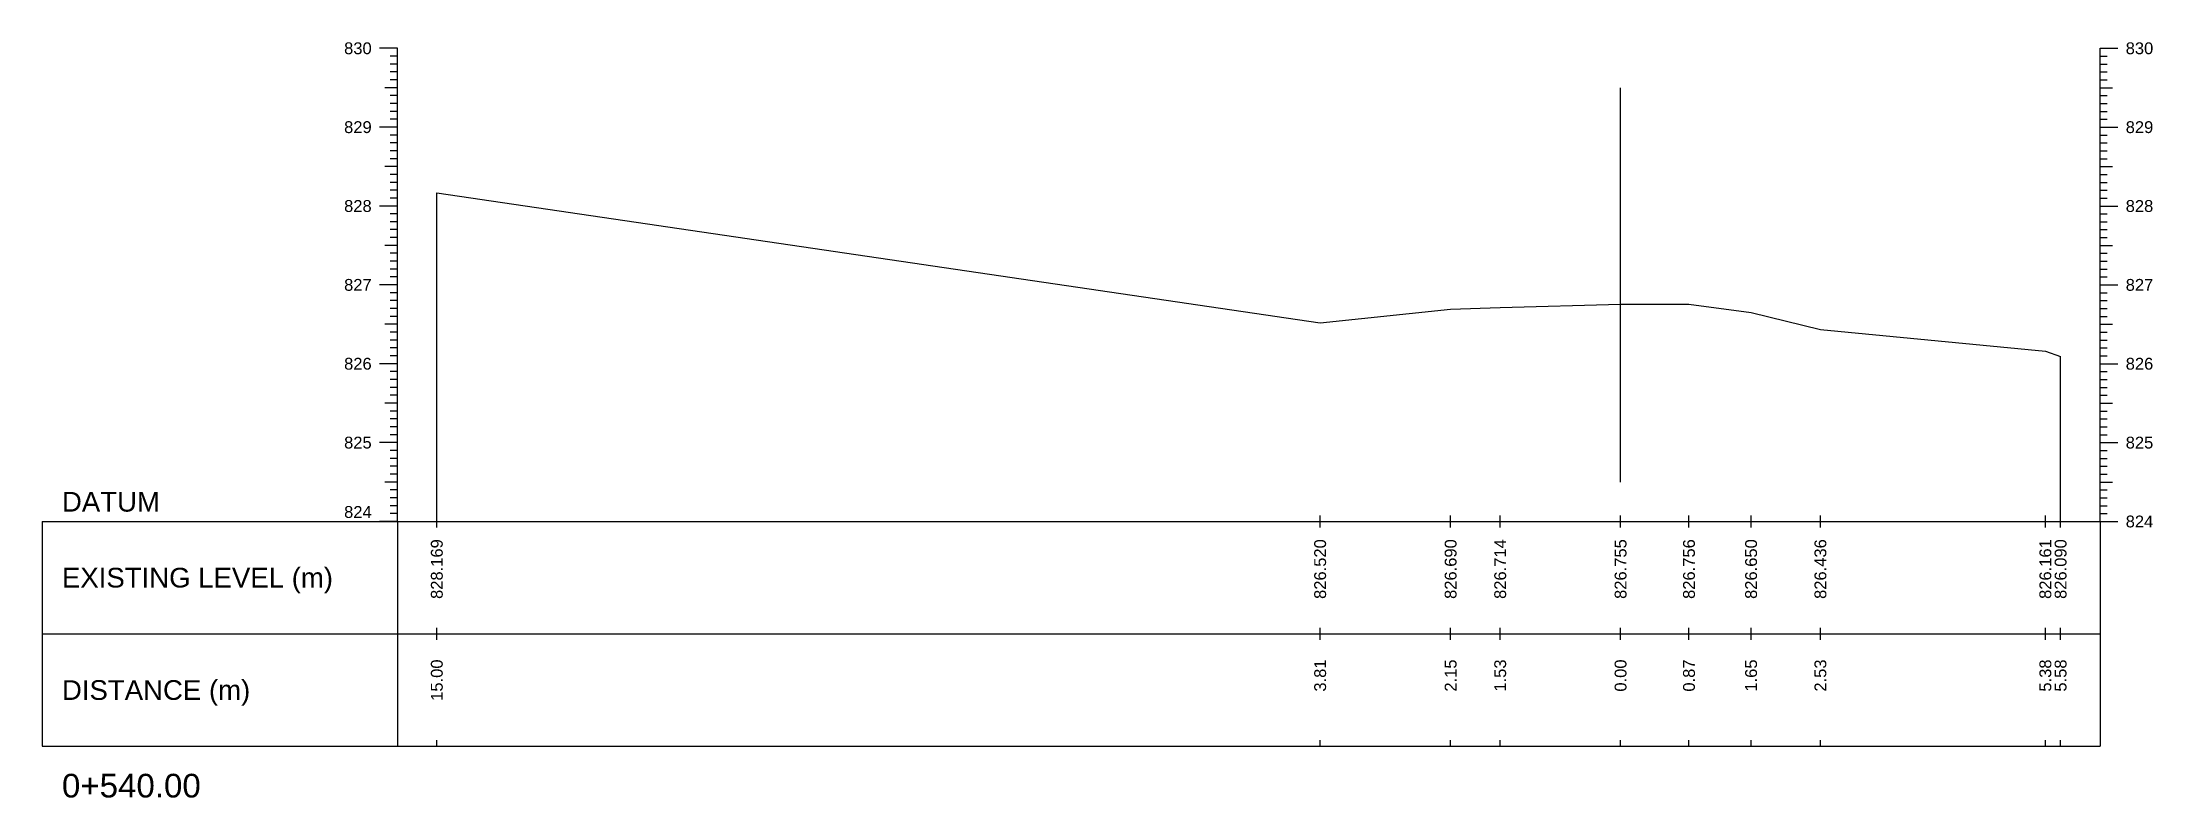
# Model space of a CAD drawing. Header units: millimetres. Extents: x 2757 to 35141, y 547 to 28513.
# Drawn here: x 32929.4 to 33196.8, y 26250.7 to 26346.6 of the extents above; entities that cross this region are included whole.
import ezdxf
from ezdxf.enums import TextEntityAlignment as Align

# ---------------------------------------------------------------- set-up
doc = ezdxf.new("R2010")
doc.units = ezdxf.units.MM
for name, color, linetype in [('CL', 4, 'Continuous'), ('CS_Drawing', 7, 'Continuous'), ('GL', 3, 'Continuous')]:
    doc.layers.add(name, color=color, linetype=linetype)
doc.styles.get("Standard").update_dxf_attribs({"font": 'arial.ttf'})

msp = doc.modelspace()

# ---------------------------------------------------------------- texts
at = {"layer": 'CS_Drawing'}
for s, p in [('830', (32971.10008, 26345.79126)), ('829', (32971.10008, 26335.79126)), ('828', (32971.10008, 26325.79126)), ('827', (32971.10008, 26315.79126)), ('826', (32971.10008, 26305.79126)), ('825', (32971.10008, 26295.79126))]:
    msp.add_text(s, height=1.5, dxfattribs=at).set_placement(p, align=Align.MIDDLE_RIGHT)
for s, height, p in [('830', 1.5, (33193.35764, 26345.79126)), ('829', 1.5, (33193.35764, 26335.79126)), ('828', 1.5, (33193.35764, 26325.79126)), ('827', 1.5, (33193.35764, 26315.79126)), ('826', 1.5, (33193.35764, 26305.79126)), ('825', 1.5, (33193.35764, 26295.79126)), ('DATUM', 2.5, (32931.85008, 26288.29126)), ('824', 1.5, (33193.35764, 26285.79126)), ('824', 1.5, (33193.35764, 26285.79126)), ('EXISTING LEVEL (m)', 2.5, (32931.85008, 26278.66626)), ('DISTANCE (m)', 2.5, (32931.85008, 26264.41626)), ('0+540.00', 3, (32931.85008, 26252.29126))]:
    msp.add_text(s, height=height, dxfattribs=at).set_placement(p, align=Align.MIDDLE_LEFT)
msp.add_text('824', height=1.5, dxfattribs=at).set_placement((32971.10008, 26286.24126), align=Align.RIGHT)
for s, p in [('828.169', (32979.35008, 26283.54126)), ('826.520', (33091.281, 26283.54126)), ('826.690', (33107.8149, 26283.54126)), ('826.714', (33114.09807, 26283.54126)), ('826.755', (33129.35008, 26283.54126)), ('826.756', (33138.01976, 26283.54126)), ('826.650', (33145.88737, 26283.54126)), ('826.436', (33154.67264, 26283.54126)), ('826.161', (33183.17757, 26283.54126)), ('826.090', (33185.10764, 26283.54126)), ('15.00', (32979.35008, 26268.29126)), ('3.81', (33091.281, 26268.29126)), ('2.15', (33107.8149, 26268.29126)), ('1.53', (33114.09807, 26268.29126)), ('0.00', (33129.35008, 26268.29126)), ('0.87', (33138.01976, 26268.29126)), ('1.65', (33145.88737, 26268.29126)), ('2.53', (33154.67264, 26268.29126)), ('5.38', (33183.17757, 26268.29126)), ('5.58', (33185.10764, 26268.29126))]:
    msp.add_text(s, height=1.5, rotation=90, dxfattribs=at).set_placement(p, align=Align.MIDDLE_RIGHT)

# ---------------------------------------------------------------- linework, layer by layer
at = {"layer": 'CL', "ltscale": 10}
msp.add_line((33129.35008, 26290.79126), (33129.35008, 26340.79126), dxfattribs=at)
at = {"layer": 'CS_Drawing'}
for p, q in [((32974.35008, 26345.79126), (32972.10008, 26345.79126)), ((32974.35008, 26345.79126), (32972.77508, 26345.79126)), ((32974.35008, 26345.79126), (32973.45008, 26345.79126)), ((32974.35008, 26285.79126), (32974.35008, 26345.79126)), ((33190.10764, 26345.79126), (33192.35764, 26345.79126)), ((33190.10764, 26345.79126), (33191.68264, 26345.79126)), ((33190.10764, 26345.79126), (33191.00764, 26345.79126)), ((33190.10764, 26285.79126), (33190.10764, 26345.79126)), ((32974.35008, 26344.79126), (32973.45008, 26344.79126)), ((32974.35008, 26343.79126), (32973.45008, 26343.79126)), ((33190.10764, 26344.79126), (33191.00764, 26344.79126)), ((33190.10764, 26343.79126), (33191.00764, 26343.79126)), ((32974.35008, 26340.79126), (32972.77508, 26340.79126)), ((32974.35008, 26342.79126), (32973.45008, 26342.79126)), ((32974.35008, 26341.79126), (32973.45008, 26341.79126)), ((32974.35008, 26340.79126), (32973.45008, 26340.79126)), ((33190.10764, 26342.79126), (33191.00764, 26342.79126)), ((33190.10764, 26341.79126), (33191.00764, 26341.79126)), ((33190.10764, 26340.79126), (33191.68264, 26340.79126)), ((33190.10764, 26340.79126), (33191.00764, 26340.79126)), ((32974.35008, 26339.79126), (32973.45008, 26339.79126)), ((32974.35008, 26338.79126), (32973.45008, 26338.79126)), ((32974.35008, 26337.79126), (32973.45008, 26337.79126)), ((33190.10764, 26339.79126), (33191.00764, 26339.79126)), ((33190.10764, 26338.79126), (33191.00764, 26338.79126)), ((33190.10764, 26337.79126), (33191.00764, 26337.79126)), ((32974.35008, 26335.79126), (32972.10008, 26335.79126)), ((32974.35008, 26335.79126), (32972.77508, 26335.79126)), ((32974.35008, 26336.79126), (32973.45008, 26336.79126)), ((32974.35008, 26335.79126), (32973.45008, 26335.79126)), ((33190.10764, 26336.79126), (33191.00764, 26336.79126)), ((33190.10764, 26335.79126), (33192.35764, 26335.79126)), ((33190.10764, 26335.79126), (33191.68264, 26335.79126)), ((33190.10764, 26335.79126), (33191.00764, 26335.79126)), ((32974.35008, 26334.79126), (32973.45008, 26334.79126)), ((32974.35008, 26333.79126), (32973.45008, 26333.79126)), ((32974.35008, 26332.79126), (32973.45008, 26332.79126)), ((33190.10764, 26334.79126), (33191.00764, 26334.79126)), ((33190.10764, 26333.79126), (33191.00764, 26333.79126)), ((33190.10764, 26332.79126), (33191.00764, 26332.79126)), ((32974.35008, 26330.79126), (32972.77508, 26330.79126)), ((32974.35008, 26331.79126), (32973.45008, 26331.79126)), ((32974.35008, 26330.79126), (32973.45008, 26330.79126)), ((32974.35008, 26329.79126), (32973.45008, 26329.79126)), ((33190.10764, 26331.79126), (33191.00764, 26331.79126)), ((33190.10764, 26330.79126), (33191.68264, 26330.79126)), ((33190.10764, 26330.79126), (33191.00764, 26330.79126)), ((33190.10764, 26329.79126), (33191.00764, 26329.79126)), ((32974.35008, 26328.79126), (32973.45008, 26328.79126)), ((32974.35008, 26327.79126), (32973.45008, 26327.79126)), ((32979.35008, 26285.79126), (32979.35008, 26327.48126)), ((33190.10764, 26328.79126), (33191.00764, 26328.79126)), ((33190.10764, 26327.79126), (33191.00764, 26327.79126)), ((32974.35008, 26325.79126), (32972.10008, 26325.79126)), ((32974.35008, 26325.79126), (32972.77508, 26325.79126)), ((32974.35008, 26326.79126), (32973.45008, 26326.79126)), ((32974.35008, 26325.79126), (32973.45008, 26325.79126)), ((32974.35008, 26324.79126), (32973.45008, 26324.79126)), ((33190.10764, 26326.79126), (33191.00764, 26326.79126)), ((33190.10764, 26325.79126), (33192.35764, 26325.79126)), ((33190.10764, 26325.79126), (33191.68264, 26325.79126)), ((33190.10764, 26325.79126), (33191.00764, 26325.79126)), ((33190.10764, 26324.79126), (33191.00764, 26324.79126)), ((32974.35008, 26323.79126), (32973.45008, 26323.79126)), ((32974.35008, 26322.79126), (32973.45008, 26322.79126)), ((32974.35008, 26321.79126), (32973.45008, 26321.79126)), ((33190.10764, 26323.79126), (33191.00764, 26323.79126)), ((33190.10764, 26322.79126), (33191.00764, 26322.79126)), ((33190.10764, 26321.79126), (33191.00764, 26321.79126)), ((32974.35008, 26320.79126), (32972.77508, 26320.79126)), ((32974.35008, 26320.79126), (32973.45008, 26320.79126)), ((32974.35008, 26319.79126), (32973.45008, 26319.79126)), ((33190.10764, 26320.79126), (33191.68264, 26320.79126)), ((33190.10764, 26320.79126), (33191.00764, 26320.79126)), ((33190.10764, 26319.79126), (33191.00764, 26319.79126)), ((32974.35008, 26318.79126), (32973.45008, 26318.79126)), ((32974.35008, 26317.79126), (32973.45008, 26317.79126)), ((32974.35008, 26316.79126), (32973.45008, 26316.79126)), ((33190.10764, 26318.79126), (33191.00764, 26318.79126)), ((33190.10764, 26317.79126), (33191.00764, 26317.79126)), ((33190.10764, 26316.79126), (33191.00764, 26316.79126)), ((32974.35008, 26315.79126), (32972.10008, 26315.79126)), ((32974.35008, 26315.79126), (32972.77508, 26315.79126)), ((32974.35008, 26315.79126), (32973.45008, 26315.79126)), ((32974.35008, 26314.79126), (32973.45008, 26314.79126)), ((32974.35008, 26313.79126), (32973.45008, 26313.79126)), ((33190.10764, 26315.79126), (33192.35764, 26315.79126)), ((33190.10764, 26315.79126), (33191.68264, 26315.79126)), ((33190.10764, 26315.79126), (33191.00764, 26315.79126)), ((33190.10764, 26314.79126), (33191.00764, 26314.79126)), ((33190.10764, 26313.79126), (33191.00764, 26313.79126)), ((32974.35008, 26312.79126), (32973.45008, 26312.79126)), ((32974.35008, 26311.79126), (32973.45008, 26311.79126)), ((33190.10764, 26312.79126), (33191.00764, 26312.79126)), ((33190.10764, 26311.79126), (33191.00764, 26311.79126)), ((32974.35008, 26310.79126), (32972.77508, 26310.79126)), ((32974.35008, 26310.79126), (32973.45008, 26310.79126)), ((32974.35008, 26309.79126), (32973.45008, 26309.79126)), ((32974.35008, 26308.79126), (32973.45008, 26308.79126)), ((33190.10764, 26310.79126), (33191.68264, 26310.79126)), ((33190.10764, 26310.79126), (33191.00764, 26310.79126)), ((33190.10764, 26309.79126), (33191.00764, 26309.79126)), ((33190.10764, 26308.79126), (33191.00764, 26308.79126)), ((32974.35008, 26305.79126), (32972.10008, 26305.79126)), ((32974.35008, 26305.79126), (32972.77508, 26305.79126)), ((32974.35008, 26307.79126), (32973.45008, 26307.79126)), ((32974.35008, 26306.79126), (32973.45008, 26306.79126)), ((32974.35008, 26305.79126), (32973.45008, 26305.79126)), ((33185.10764, 26285.79126), (33185.10764, 26306.69126)), ((33190.10764, 26307.79126), (33191.00764, 26307.79126)), ((33190.10764, 26306.79126), (33191.00764, 26306.79126)), ((33190.10764, 26305.79126), (33192.35764, 26305.79126)), ((33190.10764, 26305.79126), (33191.68264, 26305.79126)), ((33190.10764, 26305.79126), (33191.00764, 26305.79126)), ((32974.35008, 26304.79126), (32973.45008, 26304.79126)), ((32974.35008, 26303.79126), (32973.45008, 26303.79126)), ((33190.10764, 26304.79126), (33191.00764, 26304.79126)), ((33190.10764, 26303.79126), (33191.00764, 26303.79126)), ((32974.35008, 26300.79126), (32972.77508, 26300.79126)), ((32974.35008, 26302.79126), (32973.45008, 26302.79126)), ((32974.35008, 26301.79126), (32973.45008, 26301.79126)), ((32974.35008, 26300.79126), (32973.45008, 26300.79126)), ((33190.10764, 26302.79126), (33191.00764, 26302.79126)), ((33190.10764, 26301.79126), (33191.00764, 26301.79126)), ((33190.10764, 26300.79126), (33191.68264, 26300.79126)), ((33190.10764, 26300.79126), (33191.00764, 26300.79126)), ((32974.35008, 26299.79126), (32973.45008, 26299.79126)), ((32974.35008, 26298.79126), (32973.45008, 26298.79126)), ((32974.35008, 26297.79126), (32973.45008, 26297.79126)), ((33190.10764, 26299.79126), (33191.00764, 26299.79126)), ((33190.10764, 26298.79126), (33191.00764, 26298.79126)), ((33190.10764, 26297.79126), (33191.00764, 26297.79126)), ((32974.35008, 26295.79126), (32972.10008, 26295.79126)), ((32974.35008, 26295.79126), (32972.77508, 26295.79126)), ((32974.35008, 26296.79126), (32973.45008, 26296.79126)), ((32974.35008, 26295.79126), (32973.45008, 26295.79126)), ((33190.10764, 26296.79126), (33191.00764, 26296.79126)), ((33190.10764, 26295.79126), (33192.35764, 26295.79126)), ((33190.10764, 26295.79126), (33191.68264, 26295.79126)), ((33190.10764, 26295.79126), (33191.00764, 26295.79126)), ((32974.35008, 26294.79126), (32973.45008, 26294.79126)), ((32974.35008, 26293.79126), (32973.45008, 26293.79126)), ((32974.35008, 26292.79126), (32973.45008, 26292.79126)), ((33190.10764, 26294.79126), (33191.00764, 26294.79126)), ((33190.10764, 26293.79126), (33191.00764, 26293.79126)), ((33190.10764, 26292.79126), (33191.00764, 26292.79126)), ((32974.35008, 26290.79126), (32972.77508, 26290.79126)), ((32974.35008, 26291.79126), (32973.45008, 26291.79126)), ((32974.35008, 26290.79126), (32973.45008, 26290.79126)), ((32974.35008, 26289.79126), (32973.45008, 26289.79126)), ((33190.10764, 26291.79126), (33191.00764, 26291.79126)), ((33190.10764, 26290.79126), (33191.68264, 26290.79126)), ((33190.10764, 26290.79126), (33191.00764, 26290.79126)), ((33190.10764, 26289.79126), (33191.00764, 26289.79126)), ((32974.35008, 26288.79126), (32973.45008, 26288.79126)), ((32974.35008, 26287.79126), (32973.45008, 26287.79126)), ((33190.10764, 26288.79126), (33191.00764, 26288.79126)), ((33190.10764, 26287.79126), (33191.00764, 26287.79126)), ((32929.35008, 26285.79126), (32974.35008, 26285.79126)), ((32929.35008, 26285.79126), (32929.35008, 26257.29126)), ((32974.35008, 26285.79126), (32972.10008, 26285.79126)), ((32974.35008, 26285.79126), (32972.77508, 26285.79126)), ((32974.35008, 26286.79126), (32973.45008, 26286.79126)), ((32974.35008, 26285.79126), (32973.45008, 26285.79126)), ((32974.35008, 26285.79126), (33190.10764, 26285.79126)), ((32974.35008, 26285.79126), (32974.35008, 26257.29126)), ((32979.35008, 26285.04126), (32979.35008, 26286.54126)), ((33091.281, 26285.04126), (33091.281, 26286.54126)), ((33107.8149, 26285.04126), (33107.8149, 26286.54126)), ((33114.09807, 26285.04126), (33114.09807, 26286.54126)), ((33129.35008, 26285.04126), (33129.35008, 26286.54126)), ((33138.01976, 26285.04126), (33138.01976, 26286.54126)), ((33145.88737, 26285.04126), (33145.88737, 26286.54126)), ((33154.67264, 26285.04126), (33154.67264, 26286.54126)), ((33183.17757, 26285.04126), (33183.17757, 26286.54126)), ((33185.10764, 26285.04126), (33185.10764, 26286.54126)), ((33190.10764, 26286.79126), (33191.00764, 26286.79126)), ((33190.10764, 26285.79126), (33192.35764, 26285.79126)), ((33190.10764, 26285.79126), (33191.68264, 26285.79126)), ((33190.10764, 26285.79126), (33191.00764, 26285.79126)), ((33190.10764, 26285.79126), (33190.10764, 26257.29126)), ((32929.35008, 26271.54126), (32974.35008, 26271.54126)), ((32974.35008, 26271.54126), (33190.10764, 26271.54126)), ((32974.35008, 26271.54126), (33190.10764, 26271.54126)), ((32979.35008, 26270.79126), (32979.35008, 26272.29126)), ((33091.281, 26270.79126), (33091.281, 26272.29126)), ((33107.8149, 26270.79126), (33107.8149, 26272.29126)), ((33114.09807, 26270.79126), (33114.09807, 26272.29126)), ((33129.35008, 26270.79126), (33129.35008, 26272.29126)), ((33138.01976, 26270.79126), (33138.01976, 26272.29126)), ((33145.88737, 26270.79126), (33145.88737, 26272.29126)), ((33154.67264, 26270.79126), (33154.67264, 26272.29126)), ((33183.17757, 26270.79126), (33183.17757, 26272.29126)), ((33185.10764, 26270.79126), (33185.10764, 26272.29126)), ((32979.35008, 26257.29126), (32979.35008, 26258.04126)), ((33091.281, 26257.29126), (33091.281, 26258.04126)), ((33107.8149, 26257.29126), (33107.8149, 26258.04126)), ((33114.09807, 26257.29126), (33114.09807, 26258.04126)), ((33129.35008, 26257.29126), (33129.35008, 26258.04126)), ((33138.01976, 26257.29126), (33138.01976, 26258.04126)), ((33145.88737, 26257.29126), (33145.88737, 26258.04126)), ((33154.67264, 26257.29126), (33154.67264, 26258.04126)), ((33183.17757, 26257.29126), (33183.17757, 26258.04126)), ((33185.10764, 26257.29126), (33185.10764, 26258.04126)), ((32929.35008, 26257.29126), (32974.35008, 26257.29126)), ((32974.35008, 26257.29126), (33190.10764, 26257.29126))]:
    msp.add_line(p, q, dxfattribs=at)
at = {"layer": 'GL'}
msp.add_lwpolyline([(32979.35008, 26327.48126), (33091.281, 26310.99126), (33107.8149, 26312.69126), (33114.09807, 26312.93126), (33129.35008, 26313.34126), (33138.01976, 26313.35126), (33145.88737, 26312.29126), (33154.67264, 26310.15126), (33183.17757, 26307.40126), (33185.10764, 26306.69126)], dxfattribs=at)

msp.set_redraw_order([(e.dxf.handle, doc.entitydb.next_handle()) for e in msp.query("TEXT MTEXT ATTDEF DIMENSION ARC_DIMENSION")])  # texts and dimensions are drawn at this point

doc.saveas('drawing.dxf')
